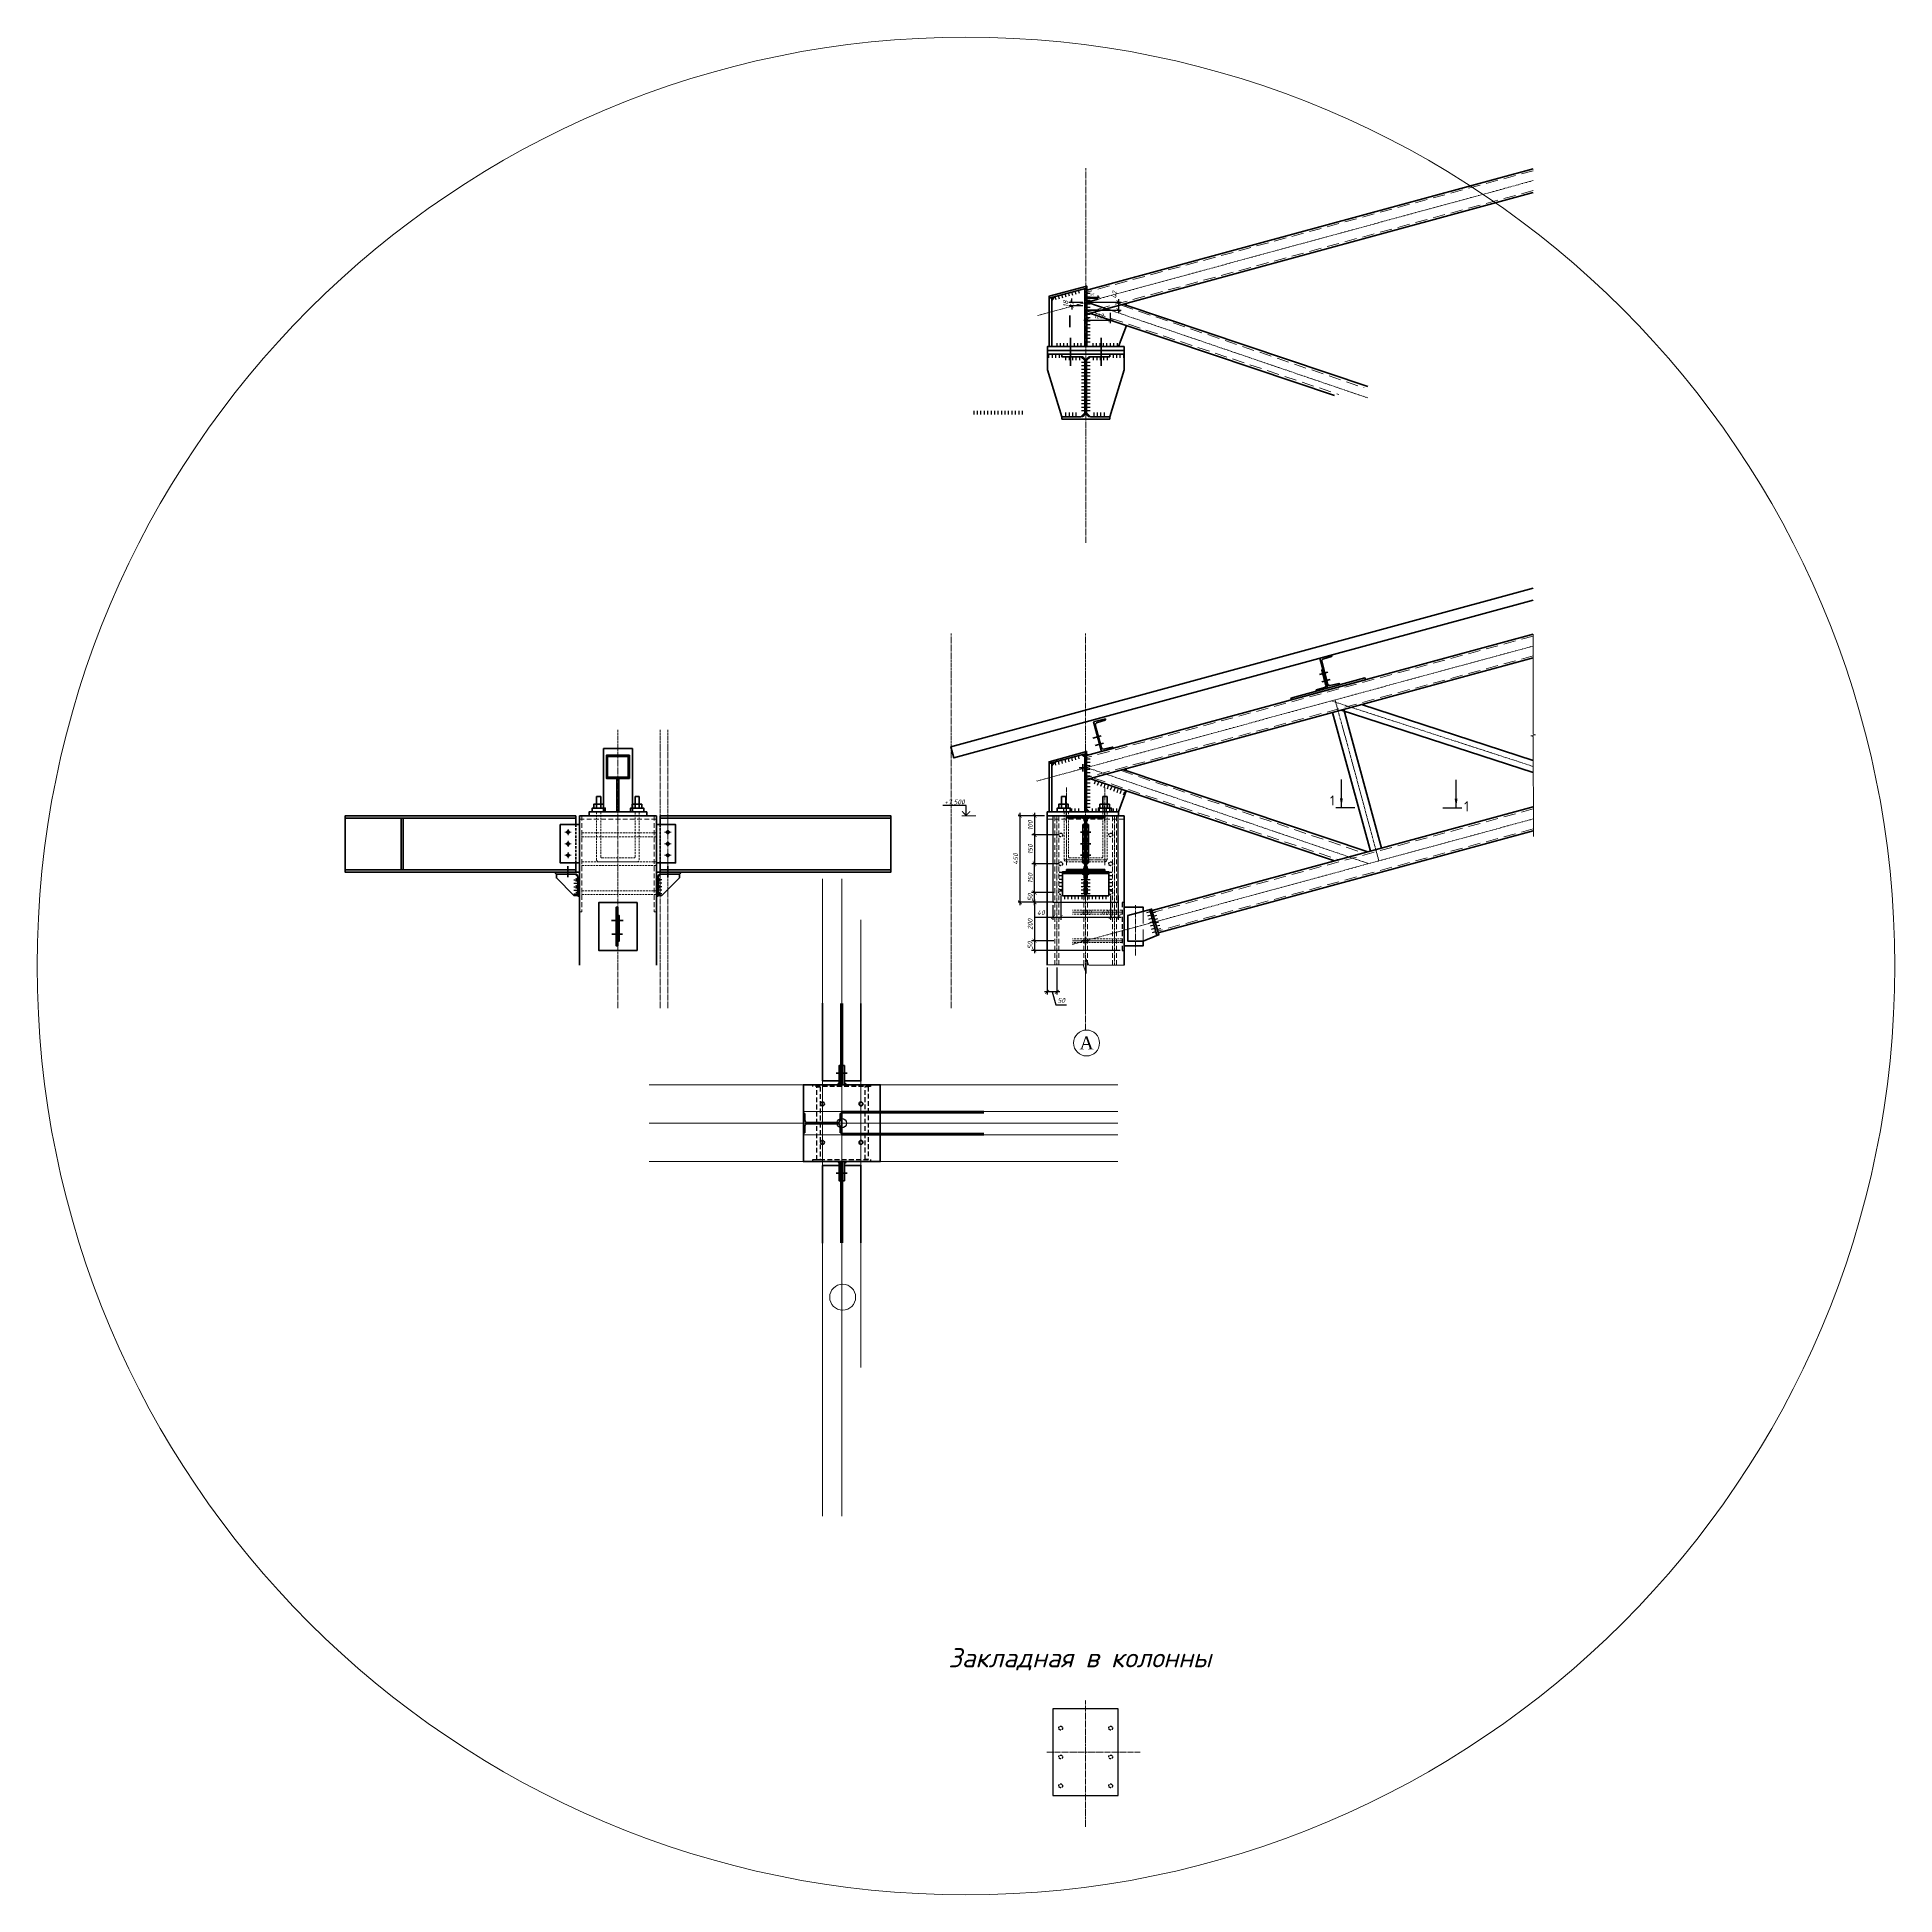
# Model space of a CAD drawing. Header units: millimetres. Extents: x -323079 to -301954, y 18974 to 29401.
# Drawn here: x -323079 to -313409, y 19731 to 29401 of the extents above; entities that cross this region are included whole.
import ezdxf

# ---------------------------------------------------------------- set-up
doc = ezdxf.new("R2010")
doc.units = ezdxf.units.MM
for name, pattern in [('CENTERX2', [4, 2.5, -0.5, 0.5, -0.5]), ('DASHED', [0.75, 0.5, -0.25]), ('HIDDEN2', [4.7625, 3.175, -1.5875])]:
    doc.linetypes.add(name, pattern=pattern)
doc.layers.get('Defpoints').update_dxf_attribs({"color": 1, "lineweight": 0})
for name, color, linetype, lineweight in [('! Балки', 204, 'Continuous', 40), ('!ГБ', 5, 'Continuous', 40), ('!Нагрузки', 1, 'CENTERX2', 40), ('k_ Металл', 5, 'Continuous', 40), ('k_ Осевая', 8, 'CENTERX2', 9), ('k_ Осевые размеры', 251, 'Continuous', 5), ('k_ Размеры', 7, 'Continuous', 15), ('k_ Штриховка', 8, 'Continuous', 5), ('Линия Основная', 7, 'Continuous', 35), ('Линия пунктир', 190, 'HIDDEN2', 9), ('Линия Тонкая', 86, 'Continuous', 9), ('сварка', 7, 'Continuous', 25)]:
    doc.layers.add(name, color=color, linetype=linetype, lineweight=lineweight)
doc.layers.add('k_ Отметки', color=251, linetype='Continuous')
doc.styles.add('ess', font='times.ttf')
doc.styles.add('SPDS', font='isocpeur.ttf')
doc.styles.add('STEP PR', font='isocpeui.ttf')
doc.dimstyles.new('STEP PR', dxfattribs={"dimscale": 100, "dimtxt": 2.5, "dimasz": 2, "dimexe": 1, "dimexo": 2, "dimgap": 1, "dimtad": 1, "dimdec": 4, "dimlfac": -1, "dimtxsty": 'STEP PR', "dimblk": 'ARCHTICK', "dimcen": 2, "dimdle": 1.5, "dimclrt": 7, "dimadec": 0, "dimazin": 0, "dimtfac": 1, "dimtdec": 4, "dimtmove": 1, "dimatfit": 3, "dimldrblk": 'DOTSMALL', "dimfxl": 1, "dimtolj": 1, "dimtzin": 0, "dimarcsym": 0})
doc.dimstyles.new('STEP PR 10', dxfattribs={"dimscale": 10, "dimtxt": 2.5, "dimasz": 2, "dimexe": 1.5, "dimexo": 1.5, "dimgap": 1, "dimtad": 1, "dimdec": 0, "dimlfac": -1, "dimdsep": 46, "dimtxsty": 'STEP PR', "dimblk": 'ARCHTICK', "dimcen": 2, "dimdle": 1.5, "dimclrt": 256, "dimadec": 0, "dimazin": 0, "dimtfac": 1, "dimtdec": 0, "dimtofl": 0, "dimtmove": 1, "dimatfit": 3, "dimfxl": 1, "dimtolj": 1, "dimtzin": 0, "dimarcsym": 0})

# ---------------------------------------------------------------- blocks, each defined once
blk = doc.blocks.new('*U525')
for points in [[(0, -0.5), (0, 0.5)], [(1, -0.5), (1, 0.5)], [(2, -0.5), (2, 0.5)], [(3, -0.5), (3, 0.5)], [(4, -0.5), (4, 0.5)], [(5, -0.5), (5, 0.5)], [(6, -0.5), (6, 0.5)], [(7, -0.5), (7, 0.5)]]:
    blk.add_lwpolyline(points)
blk = doc.blocks.new('*U524')
for points in [[(0, -0.5), (0, 0.5)], [(1, -0.5), (1, 0.5)], [(2, -0.5), (2, 0.5)], [(3, -0.5), (3, 0.5)], [(4, -0.5), (4, 0.5)], [(5, -0.5), (5, 0.5)], [(6, -0.5), (6, 0.5)], [(7, -0.5), (7, 0.5)], [(8, -0.5), (8, 0.5)], [(9, -0.5), (9, 0.5)]]:
    blk.add_lwpolyline(points)
blk = doc.blocks.new('*U523')
for points in [[(0, -0.5), (0, 0.5)], [(1, -0.5), (1, 0.5)], [(2, -0.5), (2, 0.5)], [(3, -0.5), (3, 0.5)], [(4, -0.5), (4, 0.5)], [(5, -0.5), (5, 0.5)], [(6, -0.5), (6, 0.5)], [(7, -0.5), (7, 0.5)], [(8, -0.5), (8, 0.5)], [(9, -0.5), (9, 0.5)], [(10, -0.5), (10, 0.5)], [(11, -0.5), (11, 0.5)], [(12, -0.5), (12, 0.5)], [(13, -0.5), (13, 0.5)], [(14, -0.5), (14, 0.5)]]:
    blk.add_lwpolyline(points)
blk = doc.blocks.new('*U438')
for points in [[(0, -0.5), (0, 0.5)], [(1, -0.5), (1, 0.5)], [(2, -0.5), (2, 0.5)]]:
    blk.add_lwpolyline(points)
blk = doc.blocks.new('*U440')
for points in [[(0, -0.5), (0, 0.5)], [(1, -0.5), (1, 0.5)], [(2, -0.5), (2, 0.5)], [(3, -0.5), (3, 0.5)], [(4, -0.5), (4, 0.5)], [(5, -0.5), (5, 0.5)]]:
    blk.add_lwpolyline(points)
blk = doc.blocks.new('*U441')
for points in [[(0, -0.5), (0, 0.5)], [(1, -0.5), (1, 0.5)], [(2, -0.5), (2, 0.5)], [(3, -0.5), (3, 0.5)], [(4, -0.5), (4, 0.5)], [(5, -0.5), (5, 0.5)], [(6, -0.5), (6, 0.5)]]:
    blk.add_lwpolyline(points)
blk = doc.blocks.new('*U543')
at = {"color": 0, "linetype": 'ByBlock', "lineweight": -2}
for p, q in [((0, -52.1), (0, 0)), ((1.25, -52.41), (-1.25, -53.03)), ((-1.25, -53.03), (0, -53.35)), ((0, -52.1), (1.25, -52.41)), ((0, -105.44), (0, -53.35))]:
    blk.add_line(p, q, dxfattribs=at)
blk = doc.blocks.new('*U49')
for p, q in [((0, 0), (0, 160)), ((0, 160), (64, 160)), ((5, 17.9), (5, 142.1)), ((60.7, 152.8), (13.1, 150.6)), ((64, 160), (64, 156.3)), ((64, 0), (0, 0)), ((60.7, 7.2), (13.1, 9.4)), ((64, 3.7), (64, 0))]:
    blk.add_line(p, q)
for centre, radius, start, end in [((13.5, 142.1), 8.5, 92.70236, 180), ((60.5, 156.3), 3.5, 272.70236, 0), ((13.5, 17.9), 8.5, 180, 267.29764), ((60.5, 3.7), 3.5, 360, 87.29764)]:
    blk.add_arc(centre, radius, start, end)
blk = doc.blocks.new('*U479')
at = {"color": 0, "linetype": 'ByBlock', "lineweight": -2}
for p, q in [((-6, 16), (-6, 96.7)), ((0, 100), (-2.7, 100)), ((0, 0), (0, 100)), ((-63, 0), (-63, 2.7)), ((-63, 0), (0, 0)), ((-59.7, 6), (-16, 6))]:
    blk.add_line(p, q, dxfattribs=at)
for centre, radius, start, end in [((-2.7, 96.7), 3.3, 89.04503, 179.97781), ((-59.7, 2.7), 3.3, 90, 180), ((-16, 16), 10, 270, 0)]:
    blk.add_arc(centre, radius, start, end, dxfattribs=at)
blk = doc.blocks.new('*U508')
at = {"color": 0, "linetype": 'ByBlock', "lineweight": -2}
for p, q in [((100, 291), (-100, 291)), ((-100, 291), (-100, 280)), ((100, 280), (100, 291)), ((-22, 280), (-100, 280)), ((-4, 262), (-4, 29)), ((4, 262), (4, 29)), ((100, 280), (22, 280)), ((-100, 11), (-100, 0)), ((-100, 11), (-22, 11)), ((-100, 0), (100, 0)), ((22, 11), (100, 11)), ((100, 0), (100, 11))]:
    blk.add_line(p, q, dxfattribs=at)
for centre, start, end in [((-22, 262), 0, 90), ((22, 262), 90, 180), ((-22, 29), 270, 0), ((22, 29), 180, 270)]:
    blk.add_arc(centre, 18, start, end, dxfattribs=at)
blk = doc.blocks.new('*U512')
for points in [[(0, -0.5), (0, 0.5)], [(1, -0.5), (1, 0.5)], [(2, -0.5), (2, 0.5)], [(3, -0.5), (3, 0.5)], [(4, -0.5), (4, 0.5)]]:
    blk.add_lwpolyline(points)
blk = doc.blocks.new('*U509')
for points in [[(0, -0.5), (0, 0.5)], [(1, -0.5), (1, 0.5)], [(2, -0.5), (2, 0.5)], [(3, -0.5), (3, 0.5)], [(4, -0.5), (4, 0.5)], [(5, -0.5), (5, 0.5)]]:
    blk.add_lwpolyline(points)
blk = doc.blocks.new('*U511')
for points in [[(0, -0.5), (0, 0.5)], [(1, -0.5), (1, 0.5)], [(2, -0.5), (2, 0.5)], [(3, -0.5), (3, 0.5)], [(4, -0.5), (4, 0.5)]]:
    blk.add_lwpolyline(points)
blk = doc.blocks.new('*U510')
for points in [[(0, -0.5), (0, 0.5)], [(1, -0.5), (1, 0.5)], [(2, -0.5), (2, 0.5)], [(3, -0.5), (3, 0.5)], [(4, -0.5), (4, 0.5)], [(5, -0.5), (5, 0.5)], [(6, -0.5), (6, 0.5)], [(7, -0.5), (7, 0.5)], [(8, -0.5), (8, 0.5)], [(9, -0.5), (9, 0.5)], [(10, -0.5), (10, 0.5)], [(11, -0.5), (11, 0.5)], [(12, -0.5), (12, 0.5)]]:
    blk.add_lwpolyline(points)
blk = doc.blocks.new('_ArchTick')
at = {"color": 0, "linetype": 'ByBlock', "const_width": 0.15}
blk.add_lwpolyline([(-0.5, -0.5), (0.5, 0.5)], dxfattribs=at)
blk = doc.blocks.new('*D552')
at = {"layer": 'Defpoints', "color": 0, "lineweight": -2, "transparency": 16777216}
for p, q in [((-317840.7, 25347.4), (-317972.5, 25347.4)), ((-317962.5, 25362.4), (-317962.5, 24882.4)), ((-317790.7, 24897.4), (-317972.5, 24897.4))]:
    blk.add_line(p, q, dxfattribs=at)
at = {"layer": 'Defpoints', "color": 0, "transparency": 16777216}
for p in [(-317820.7, 25347.4), (-317962.5, 24897.4), (-317770.7, 24897.4)]:
    blk.add_point(p, dxfattribs=at)
at = {"layer": 'Defpoints', "color": 0, "lineweight": -2, "transparency": 16777216, "xscale": 20, "yscale": 20, "zscale": 20}
for p, rotation in [((-317962.5, 25347.4), 90), ((-317962.5, 24897.4), 270)]:
    blk.add_blockref('_ArchTick', p, dxfattribs=dict(at, rotation=rotation))
at = {"layer": 'Defpoints', "color": 7, "transparency": 16777216, "insert": (-317985, 25122.4), "char_height": 25, "attachment_point": 5, "rotation": 90, "style": 'STEP PR'}
blk.add_mtext('\\A1;450', dxfattribs=at)
blk = doc.blocks.new('_DotSmall')
at = {"color": 0, "linetype": 'ByBlock', "const_width": 0.5}
blk.add_lwpolyline([(-0.0625, 0, 1), (0.0625, 0, 1)], format="xyb", close=True, dxfattribs=at)
blk = doc.blocks.new('*D553')
at = {"layer": 'Defpoints', "color": 0, "lineweight": -2, "transparency": 16777216}
for p, q in [((-317886.9, 24882.4), (-317886.9, 24962.4)), ((-317785.7, 24947.4), (-317901.9, 24947.4)), ((-317785.7, 24897.4), (-317901.9, 24897.4))]:
    blk.add_line(p, q, dxfattribs=at)
at = {"layer": 'Defpoints', "color": 0, "transparency": 16777216}
for p in [(-317886.9, 24947.4), (-317770.7, 24947.4), (-317770.7, 24897.4)]:
    blk.add_point(p, dxfattribs=at)
at = {"layer": 'Defpoints', "color": 0, "lineweight": -2, "transparency": 16777216, "xscale": 20, "yscale": 20, "zscale": 20}
for p, rotation in [((-317886.9, 24947.4), 90), ((-317886.9, 24897.4), 270)]:
    blk.add_blockref('_ArchTick', p, dxfattribs=dict(at, rotation=rotation))
at = {"layer": 'Defpoints', "transparency": 16777216, "insert": (-317909.4, 24922.4), "char_height": 25, "attachment_point": 5, "rotation": 90, "style": 'STEP PR'}
blk.add_mtext('\\A1;50', dxfattribs=at)
blk = doc.blocks.new('*D554')
at = {"layer": 'Defpoints', "color": 0, "lineweight": -2, "transparency": 16777216}
for p, q in [((-317835.7, 25347.4), (-317901.6, 25347.4)), ((-317886.6, 25362.4), (-317886.6, 25232.8)), ((-317765.6, 25247.8), (-317901.6, 25247.8))]:
    blk.add_line(p, q, dxfattribs=at)
at = {"layer": 'Defpoints', "color": 0, "transparency": 16777216}
for p in [(-317820.7, 25347.4), (-317886.6, 25247.8), (-317750.6, 25247.8)]:
    blk.add_point(p, dxfattribs=at)
at = {"layer": 'Defpoints', "color": 0, "lineweight": -2, "transparency": 16777216, "xscale": 20, "yscale": 20, "zscale": 20}
for p, rotation in [((-317886.6, 25347.4), 90), ((-317886.6, 25247.8), 270)]:
    blk.add_blockref('_ArchTick', p, dxfattribs=dict(at, rotation=rotation))
at = {"layer": 'Defpoints', "transparency": 16777216, "insert": (-317909.1, 25297.6), "char_height": 25, "attachment_point": 5, "rotation": 90, "style": 'STEP PR'}
blk.add_mtext('\\A1;100', dxfattribs=at)
blk = doc.blocks.new('*D555')
at = {"layer": 'Defpoints', "color": 0, "lineweight": -2, "transparency": 16777216}
for p, q in [((-317835.7, 25247.8), (-317901.6, 25247.8)), ((-317886.6, 25262.8), (-317886.6, 25082.8)), ((-317765.6, 25097.8), (-317901.6, 25097.8))]:
    blk.add_line(p, q, dxfattribs=at)
at = {"layer": 'Defpoints', "color": 0, "transparency": 16777216}
for p in [(-317820.7, 25247.8), (-317886.6, 25097.8), (-317750.6, 25097.8)]:
    blk.add_point(p, dxfattribs=at)
at = {"layer": 'Defpoints', "color": 0, "lineweight": -2, "transparency": 16777216, "xscale": 20, "yscale": 20, "zscale": 20}
for p, rotation in [((-317886.6, 25247.8), 90), ((-317886.6, 25097.8), 270)]:
    blk.add_blockref('_ArchTick', p, dxfattribs=dict(at, rotation=rotation))
at = {"layer": 'Defpoints', "transparency": 16777216, "insert": (-317909.1, 25172.8), "char_height": 25, "attachment_point": 5, "rotation": 90, "style": 'STEP PR'}
blk.add_mtext('\\A1;150', dxfattribs=at)
blk = doc.blocks.new('*D556')
at = {"layer": 'Defpoints', "color": 0, "lineweight": -2, "transparency": 16777216}
for p, q in [((-317765.6, 25097.8), (-317901.6, 25097.8)), ((-317886.6, 24932.8), (-317886.6, 25112.8)), ((-317835.7, 24947.8), (-317901.6, 24947.8))]:
    blk.add_line(p, q, dxfattribs=at)
at = {"layer": 'Defpoints', "color": 0, "transparency": 16777216}
for p in [(-317886.6, 25097.8), (-317750.6, 25097.8), (-317820.7, 24947.8)]:
    blk.add_point(p, dxfattribs=at)
at = {"layer": 'Defpoints', "color": 0, "lineweight": -2, "transparency": 16777216, "xscale": 20, "yscale": 20, "zscale": 20}
for p, rotation in [((-317886.6, 25097.8), 90), ((-317886.6, 24947.8), 270)]:
    blk.add_blockref('_ArchTick', p, dxfattribs=dict(at, rotation=rotation))
at = {"layer": 'Defpoints', "transparency": 16777216, "insert": (-317909.1, 25022.8), "char_height": 25, "attachment_point": 5, "rotation": 90, "style": 'STEP PR'}
blk.add_mtext('\\A1;150', dxfattribs=at)
blk = doc.blocks.new('*D557')
at = {"layer": 'Defpoints', "color": 0, "lineweight": -2, "transparency": 16777216}
for p, q in [((-317790.7, 24882.4), (-317790.7, 24805.3)), ((-317750.6, 24932.4), (-317750.6, 24805.3)), ((-317882.4, 24820.3), (-317790.7, 24820.3)), ((-317805.7, 24820.3), (-317735.6, 24820.3))]:
    blk.add_line(p, q, dxfattribs=at)
at = {"layer": 'Defpoints', "color": 0, "transparency": 16777216}
for p in [(-317790.7, 24897.4), (-317750.6, 24947.4), (-317750.6, 24820.3)]:
    blk.add_point(p, dxfattribs=at)
at = {"layer": 'Defpoints', "color": 0, "lineweight": -2, "transparency": 16777216, "xscale": 20, "yscale": 20, "zscale": 20, "rotation": 180}
blk.add_blockref('_ArchTick', (-317790.7, 24820.3), dxfattribs=at)
at = {"layer": 'Defpoints', "color": 0, "lineweight": -2, "transparency": 16777216, "xscale": 20, "yscale": 20, "zscale": 20}
blk.add_blockref('_ArchTick', (-317750.6, 24820.3), dxfattribs=at)
at = {"layer": 'Defpoints', "transparency": 16777216, "insert": (-317854.3, 24842.8), "char_height": 25, "attachment_point": 5, "style": 'STEP PR'}
blk.add_mtext('\\A1;40', dxfattribs=at)
blk = doc.blocks.new('*D558')
at = {"layer": 'Defpoints', "color": 0, "lineweight": -2, "transparency": 16777216}
for p, q in [((-317750.6, 24932.4), (-317750.6, 24805.3)), ((-317490.7, 24932.4), (-317490.7, 24805.3)), ((-317765.6, 24820.3), (-317475.7, 24820.3))]:
    blk.add_line(p, q, dxfattribs=at)
at = {"layer": 'Defpoints', "color": 0, "transparency": 16777216}
for p in [(-317750.6, 24947.4), (-317490.7, 24947.4), (-317490.7, 24820.3)]:
    blk.add_point(p, dxfattribs=at)
at = {"layer": 'Defpoints', "color": 0, "lineweight": -2, "transparency": 16777216, "xscale": 20, "yscale": 20, "zscale": 20, "rotation": 180}
blk.add_blockref('_ArchTick', (-317750.6, 24820.3), dxfattribs=at)
at = {"layer": 'Defpoints', "color": 0, "lineweight": -2, "transparency": 16777216, "xscale": 20, "yscale": 20, "zscale": 20}
blk.add_blockref('_ArchTick', (-317490.7, 24820.3), dxfattribs=at)
at = {"layer": 'Defpoints', "transparency": 16777216, "insert": (-317620.6, 24842.8), "char_height": 25, "attachment_point": 5, "style": 'STEP PR'}
blk.add_mtext('\\A1;260', dxfattribs=at)
blk = doc.blocks.new('*D559')
at = {"layer": 'Defpoints', "color": 0, "lineweight": -2, "transparency": 16777216}
for p, q in [((-317490.7, 24932.4), (-317490.7, 24805.3)), ((-317450.7, 24932.4), (-317450.7, 24805.3)), ((-317505.7, 24820.3), (-317435.7, 24820.3))]:
    blk.add_line(p, q, dxfattribs=at)
at = {"layer": 'Defpoints', "color": 0, "transparency": 16777216}
for p in [(-317490.7, 24947.4), (-317450.7, 24947.4), (-317450.7, 24820.3)]:
    blk.add_point(p, dxfattribs=at)
at = {"layer": 'Defpoints', "color": 0, "lineweight": -2, "transparency": 16777216, "xscale": 20, "yscale": 20, "zscale": 20, "rotation": 180}
blk.add_blockref('_ArchTick', (-317490.7, 24820.3), dxfattribs=at)
at = {"layer": 'Defpoints', "color": 0, "lineweight": -2, "transparency": 16777216, "xscale": 20, "yscale": 20, "zscale": 20}
blk.add_blockref('_ArchTick', (-317450.7, 24820.3), dxfattribs=at)
at = {"layer": 'Defpoints', "transparency": 16777216, "insert": (-317520.7, 24842.8), "char_height": 25, "attachment_point": 5, "style": 'STEP PR'}
blk.add_mtext('\\A1;40', dxfattribs=at)
blk = doc.blocks.new('*D560')
at = {"layer": 'Defpoints', "color": 0, "lineweight": -2, "transparency": 16777216}
for p, q in [((-317785.7, 24897.4), (-317901.9, 24897.4)), ((-317886.9, 24912.4), (-317886.9, 24682.4)), ((-317785.7, 24697.4), (-317901.9, 24697.4))]:
    blk.add_line(p, q, dxfattribs=at)
at = {"layer": 'Defpoints', "color": 0, "transparency": 16777216}
for p in [(-317770.7, 24897.4), (-317886.9, 24697.4), (-317770.7, 24697.4)]:
    blk.add_point(p, dxfattribs=at)
at = {"layer": 'Defpoints', "color": 0, "lineweight": -2, "transparency": 16777216, "xscale": 20, "yscale": 20, "zscale": 20}
for p, rotation in [((-317886.9, 24897.4), 90), ((-317886.9, 24697.4), 270)]:
    blk.add_blockref('_ArchTick', p, dxfattribs=dict(at, rotation=rotation))
at = {"layer": 'Defpoints', "transparency": 16777216, "insert": (-317909.4, 24782.5), "char_height": 25, "attachment_point": 5, "rotation": 90, "style": 'STEP PR'}
blk.add_mtext('\\A1;200', dxfattribs=at)
blk = doc.blocks.new('*D561')
at = {"layer": 'Defpoints', "color": 0, "lineweight": -2, "transparency": 16777216}
for p, q in [((-317835.7, 24697.4), (-317902.2, 24697.4)), ((-317887.2, 24712.4), (-317887.2, 24632.1)), ((-317440.7, 24647.1), (-317902.2, 24647.1))]:
    blk.add_line(p, q, dxfattribs=at)
at = {"layer": 'Defpoints', "color": 0, "transparency": 16777216}
for p in [(-317820.7, 24697.4), (-317887.2, 24647.1), (-317425.7, 24647.1)]:
    blk.add_point(p, dxfattribs=at)
at = {"layer": 'Defpoints', "color": 0, "lineweight": -2, "transparency": 16777216, "xscale": 20, "yscale": 20, "zscale": 20}
for p, rotation in [((-317887.2, 24697.4), 90), ((-317887.2, 24647.1), 270)]:
    blk.add_blockref('_ArchTick', p, dxfattribs=dict(at, rotation=rotation))
at = {"layer": 'Defpoints', "transparency": 16777216, "insert": (-317909.7, 24672.2), "char_height": 25, "attachment_point": 5, "rotation": 90, "style": 'STEP PR'}
blk.add_mtext('\\A1;50', dxfattribs=at)
blk = doc.blocks.new('*U526')
at = {"color": 0, "linetype": 'ByBlock', "lineweight": -2}
for p, q in [((50, 200), (-50, 200)), ((-50, 200), (-50, 191.5)), ((50, 191.5), (50, 200)), ((-14.8, 191.5), (-50, 191.5)), ((-2.8, 179.5), (-2.8, 20.5)), ((2.8, 179.5), (2.8, 20.5)), ((50, 191.5), (14.8, 191.5)), ((-50, 8.5), (-50, 0)), ((-50, 8.5), (-14.8, 8.5)), ((-50, 0), (50, 0)), ((14.8, 8.5), (50, 8.5)), ((50, 0), (50, 8.5))]:
    blk.add_line(p, q, dxfattribs=at)
for centre, start, end in [((-14.8, 179.5), 0, 90), ((14.8, 179.5), 90, 180), ((-14.8, 20.5), 270, 0), ((14.8, 20.5), 180, 270)]:
    blk.add_arc(centre, 12, start, end, dxfattribs=at)
blk = doc.blocks.new('*U528')
at = {"color": 0, "linetype": 'ByBlock', "lineweight": -2}
for p, q in [((-9, 23), (-9, 120.4)), ((0, 125), (-4.4, 125)), ((0, 0), (0, 125)), ((-125, 0), (-125, 4.4)), ((-125, 0), (0, 0)), ((-120.4, 9), (-23, 9))]:
    blk.add_line(p, q, dxfattribs=at)
for centre, radius, start, end in [((-4.4, 120.4), 4.59, 89.92484, 180.07516), ((-120.4, 4.4), 4.6, 90, 180), ((-23, 23), 14, 270, 0)]:
    blk.add_arc(centre, radius, start, end, dxfattribs=at)
blk = doc.blocks.new('*U529')
for p, q in [((-0.5, 0.5), (0.5, -0.5)), ((0.5, 0.5), (-0.5, -0.5)), ((1.5, 0.5), (2.5, -0.5)), ((2.5, 0.5), (1.5, -0.5)), ((3.5, 0.5), (4.5, -0.5)), ((4.5, 0.5), (3.5, -0.5))]:
    blk.add_line(p, q)
blk = doc.blocks.new('*U540')
for points in [[(0, -0.5), (0, 0.5)], [(1, -0.5), (1, 0.5)], [(2, -0.5), (2, 0.5)], [(3, -0.5), (3, 0.5)], [(4, -0.5), (4, 0.5)], [(5, -0.5), (5, 0.5)], [(6, -0.5), (6, 0.5)], [(7, -0.5), (7, 0.5)]]:
    blk.add_lwpolyline(points)
blk = doc.blocks.new('*U361')
blk.add_lwpolyline([(5.16, 0, 0.469, 0.469, 0), (-2.34, 0, 0.469, 0.469, 0), (-2.34, 0, 0, 0.75, 0), (-2.34, 0, 0, 0, 0), (-2.34, 0, 0, 0, 0)], format="xyseb")
at = {"const_width": 0.5}
blk.add_lwpolyline([(4.94, 2.36), (2.82, 0.23), (0.7, 2.36)], dxfattribs=at)
blk.add_lwpolyline([(2.82, 0.23), (2.82, 5.39), (14.83, 5.39)])
blk = doc.blocks.new('*U592')
at = {"color": 0, "linetype": 'ByBlock', "lineweight": -2}
for p, q in [((125, 338), (-125, 338)), ((-125, 338), (-125, 325.5)), ((-24.75, 325.5), (-125, 325.5)), ((-4.75, 305.5), (-4.75, 32.5)), ((4.75, 305.5), (4.75, 32.5)), ((125, 325.5), (24.75, 325.5)), ((125, 325.5), (125, 338)), ((-125, 12.5), (-125, 0)), ((-125, 12.5), (-24.75, 12.5)), ((-125, 0), (125, 0)), ((24.75, 12.5), (125, 12.5)), ((125, 0), (125, 12.5))]:
    blk.add_line(p, q, dxfattribs=at)
for centre, start, end in [((-24.75, 305.5), 0, 90), ((24.75, 305.5), 90, 180), ((-24.75, 32.5), 270, 0), ((24.75, 32.5), 180, 270)]:
    blk.add_arc(centre, 20, start, end, dxfattribs=at)
blk = doc.blocks.new('*U1681')
for points in [[(0, -0.5), (0, 0.5)], [(1, -0.5), (1, 0.5)], [(2, -0.5), (2, 0.5)], [(3, -0.5), (3, 0.5)], [(4, -0.5), (4, 0.5)]]:
    blk.add_lwpolyline(points)
blk = doc.blocks.new('*U1682')
for points in [[(0, -0.5), (0, 0.5)], [(1, -0.5), (1, 0.5)], [(2, -0.5), (2, 0.5)], [(3, -0.5), (3, 0.5)]]:
    blk.add_lwpolyline(points)
blk = doc.blocks.new('*U1683')
for points in [[(0, -0.5), (0, 0.5)], [(1, -0.5), (1, 0.5)], [(2, -0.5), (2, 0.5)], [(3, -0.5), (3, 0.5)], [(4, -0.5), (4, 0.5)], [(5, -0.5), (5, 0.5)], [(6, -0.5), (6, 0.5)], [(7, -0.5), (7, 0.5)]]:
    blk.add_lwpolyline(points)
blk = doc.blocks.new('*D1684')
at = {"layer": '!Нагрузки', "color": 0, "linetype": 'Continuous', "lineweight": -2, "ltscale": 100, "transparency": 16777216}
for p, q in [((-317627.9, 28047.6), (-317548.2, 28047.6)), ((-317620.4, 28043.7), (-317620.4, 28055.1)), ((-317555.7, 28043.7), (-317555.7, 28055.1))]:
    blk.add_line(p, q, dxfattribs=at)
at = {"layer": 'Defpoints', "color": 0, "linetype": 'Continuous', "lineweight": 30, "ltscale": 100, "transparency": 16777216}
for p in [(-317555.7, 28047.6), (-317620.4, 28036.2), (-317555.7, 28036.2)]:
    blk.add_point(p, dxfattribs=at)
at = {"layer": '!Нагрузки', "color": 0, "linetype": 'Continuous', "lineweight": -2, "ltscale": 100, "transparency": 16777216, "xscale": 10, "yscale": 10, "zscale": 10, "rotation": 180}
blk.add_blockref('_ArchTick', (-317620.4, 28047.6), dxfattribs=at)
at = {"layer": '!Нагрузки', "color": 0, "linetype": 'Continuous', "lineweight": -2, "ltscale": 100, "transparency": 16777216, "xscale": 10, "yscale": 10, "zscale": 10}
blk.add_blockref('_ArchTick', (-317555.7, 28047.6), dxfattribs=at)
at = {"layer": '!Нагрузки', "linetype": 'Continuous', "lineweight": 30, "ltscale": 100, "transparency": 16777216, "insert": (-317588, 28058.8), "char_height": 12.5, "attachment_point": 5, "style": 'STEP PR'}
blk.add_mtext('\\A1;65', dxfattribs=at)
blk = doc.blocks.new('*D1685')
at = {"layer": '!Нагрузки', "color": 0, "linetype": 'Continuous', "lineweight": -2, "ltscale": 100, "transparency": 16777216}
for p, q in [((-317615.2, 27964.7), (-317615.2, 27911.6)), ((-317493.1, 27964.7), (-317493.1, 27911.6)), ((-317630.2, 27926.6), (-317478.1, 27926.6))]:
    blk.add_line(p, q, dxfattribs=at)
at = {"layer": 'Defpoints', "color": 0, "linetype": 'Continuous', "lineweight": 30, "ltscale": 100, "transparency": 16777216}
for p in [(-317615.2, 27979.7), (-317493.1, 27979.7), (-317493.1, 27926.6)]:
    blk.add_point(p, dxfattribs=at)
at = {"layer": '!Нагрузки', "color": 0, "linetype": 'Continuous', "lineweight": -2, "ltscale": 100, "transparency": 16777216, "xscale": 20, "yscale": 20, "zscale": 20, "rotation": 180}
blk.add_blockref('_ArchTick', (-317615.2, 27926.6), dxfattribs=at)
at = {"layer": '!Нагрузки', "color": 0, "linetype": 'Continuous', "lineweight": -2, "ltscale": 100, "transparency": 16777216, "xscale": 20, "yscale": 20, "zscale": 20}
blk.add_blockref('_ArchTick', (-317493.1, 27926.6), dxfattribs=at)
at = {"layer": '!Нагрузки', "linetype": 'Continuous', "lineweight": 30, "ltscale": 100, "transparency": 16777216, "insert": (-317554.2, 27949.1), "char_height": 25, "attachment_point": 5, "style": 'STEP PR'}
blk.add_mtext('\\A1;122', dxfattribs=at)
blk = doc.blocks.new('*D1686')
at = {"layer": '!Нагрузки', "color": 0, "linetype": 'Continuous', "lineweight": -2, "ltscale": 100, "transparency": 16777216}
for p, q in [((-317635.4, 28019.9), (-317707.5, 28019.9)), ((-317635.4, 28002.3), (-317707.5, 28002.3)), ((-317692.5, 28019.9), (-317692.5, 28039.9)), ((-317692.5, 28002.3), (-317692.5, 27982.3))]:
    blk.add_line(p, q, dxfattribs=at)
at = {"layer": 'Defpoints', "color": 0, "linetype": 'Continuous', "lineweight": 30, "ltscale": 100, "transparency": 16777216}
for p in [(-317692.5, 28002.3), (-317620.4, 28019.9), (-317620.4, 28002.3)]:
    blk.add_point(p, dxfattribs=at)
at = {"layer": '!Нагрузки', "color": 0, "linetype": 'Continuous', "lineweight": -2, "ltscale": 100, "transparency": 16777216, "xscale": 20, "yscale": 20, "zscale": 20}
for p, rotation in [((-317692.5, 28019.9), 270), ((-317692.5, 28002.3), 90)]:
    blk.add_blockref('_ArchTick', p, dxfattribs=dict(at, rotation=rotation))
at = {"layer": '!Нагрузки', "linetype": 'Continuous', "lineweight": 30, "ltscale": 100, "transparency": 16777216, "insert": (-317725, 28012.3), "char_height": 25, "attachment_point": 5, "rotation": 90, "style": 'STEP PR'}
blk.add_mtext('\\A1;18', dxfattribs=at)
blk = doc.blocks.new('*D1687')
at = {"layer": '!Нагрузки', "color": 0, "linetype": 'Continuous', "lineweight": -2, "ltscale": 100, "transparency": 16777216}
for p, q in [((-317600.2, 28021.3), (-317435, 28021.3)), ((-317600.2, 27979.7), (-317435, 27979.7)), ((-317450, 28036.3), (-317450, 27964.7))]:
    blk.add_line(p, q, dxfattribs=at)
at = {"layer": 'Defpoints', "color": 0, "linetype": 'Continuous', "lineweight": 30, "ltscale": 100, "transparency": 16777216}
for p in [(-317615.2, 28021.3), (-317615.2, 27979.7), (-317450, 27979.7)]:
    blk.add_point(p, dxfattribs=at)
at = {"layer": '!Нагрузки', "color": 0, "linetype": 'Continuous', "lineweight": -2, "ltscale": 100, "transparency": 16777216, "xscale": 20, "yscale": 20, "zscale": 20}
for p, rotation in [((-317450, 28021.3), 90), ((-317450, 27979.7), 270)]:
    blk.add_blockref('_ArchTick', p, dxfattribs=dict(at, rotation=rotation))
at = {"layer": '!Нагрузки', "linetype": 'Continuous', "lineweight": 30, "ltscale": 100, "transparency": 16777216, "insert": (-317470.2, 28058.6), "char_height": 25, "attachment_point": 5, "rotation": 90, "style": 'STEP PR'}
blk.add_mtext('\\A1;42', dxfattribs=at)
blk = doc.blocks.new('*D1688')
at = {"layer": '!Нагрузки', "color": 0, "linetype": 'Continuous', "lineweight": -2, "ltscale": 100, "transparency": 16777216}
for p, q in [((-317820.7, 24557.5), (-317820.7, 24416.4)), ((-317770.7, 24557.5), (-317770.7, 24416.4)), ((-317755.7, 24431.4), (-317835.7, 24431.4)), ((-317795.7, 24431.4), (-317775.5, 24363.9)), ((-317775.5, 24363.9), (-317720.5, 24363.9))]:
    blk.add_line(p, q, dxfattribs=at)
at = {"layer": 'Defpoints', "color": 0, "linetype": 'Continuous', "lineweight": 30, "ltscale": 100, "transparency": 16777216}
for p in [(-317820.7, 24572.5), (-317770.7, 24572.5), (-317820.7, 24431.4)]:
    blk.add_point(p, dxfattribs=at)
at = {"layer": '!Нагрузки', "color": 0, "linetype": 'Continuous', "lineweight": -2, "ltscale": 100, "transparency": 16777216, "xscale": 20, "yscale": 20, "zscale": 20, "rotation": 180}
blk.add_blockref('_ArchTick', (-317820.7, 24431.4), dxfattribs=at)
at = {"layer": '!Нагрузки', "color": 0, "linetype": 'Continuous', "lineweight": -2, "ltscale": 100, "transparency": 16777216, "xscale": 20, "yscale": 20, "zscale": 20}
blk.add_blockref('_ArchTick', (-317770.7, 24431.4), dxfattribs=at)
at = {"layer": '!Нагрузки', "linetype": 'Continuous', "lineweight": 30, "ltscale": 100, "transparency": 16777216, "insert": (-317748, 24386.4), "char_height": 25, "attachment_point": 5, "style": 'STEP PR'}
blk.add_mtext('\\A1;50', dxfattribs=at)

msp = doc.modelspace()

# ---------------------------------------------------------------- hatches: boundary and pattern name
at = {"lineweight": 25, "ltscale": 200}
msp.add_hatch(color=5, dxfattribs=at).paths.add_polyline_path([(-317615.58832, 25669.15264), (-317615.58832, 25660.88374), (-317603.42501, 25664.19357)])
at = {"layer": 'k_ Металл', "lineweight": 30, "ltscale": 200}
for points in [[(-317796.99406, 28028.51136), (-317779.50236, 28050.0705), (-317796.50325, 28045.56629)], [(-317409.65281, 28015.02128), (-317433.78891, 28008.45345), (-317409.54754, 28000.66772)], [(-317797.33537, 25606.01313), (-317779.84367, 25627.57228), (-317796.84456, 25623.06806)], [(-317625.38117, 25653.31753), (-317642.32024, 25664.88262), (-317625.38117, 25669.61402)], [(-317409.99411, 25592.52305), (-317434.13021, 25585.95522), (-317409.88885, 25578.16949)], [(-317615.58194, 25383.66415), (-317600.68441, 25367.36766), (-317615.58194, 25367.36766)]]:
    msp.add_hatch(color=5, dxfattribs=at).paths.add_polyline_path(points)
at = {"layer": 'k_ Штриховка', "true_color": 0x6b6b6b}
h = msp.add_hatch(dxfattribs=at)
h.set_pattern_fill('ANSI31', color=251)
h.set_pattern_definition([(45, (-220420.291, -18783.1444), (-2.24506403, 2.24506403), [])])
h.paths.add_polyline_path([(-317620.70234, 25329.98296), (-317628.95153, 25329.98296, -0.1771718118), (-317624.70234, 25318.36766), (-317624.70234, 25085.36766, -0.4142135624), (-317642.70234, 25067.36766), (-317720.70234, 25067.36766), (-317720.70234, 25056.36766), (-317620.70234, 25056.36766)])
h.paths.add_polyline_path([(-317598.70234, 25067.36766, -0.4142135624), (-317616.70234, 25085.36766), (-317616.70234, 25318.36766, -0.1771718118), (-317612.45315, 25329.98296), (-317620.70234, 25329.98296), (-317620.70234, 25056.36766), (-317570.70234, 25056.36766), (-317570.70234, 25067.36766)])
h.paths.add_polyline_path([(-317520.70234, 25067.36766), (-317570.70234, 25067.36766), (-317570.70234, 25056.36766), (-317520.70234, 25056.36766)])
h.paths.add_polyline_path([(-317570.70234, 25347.36766), (-317620.70234, 25347.36766), (-317620.70234, 25329.98296), (-317612.45315, 25329.98296, -0.2208353164), (-317598.70234, 25336.36766), (-317570.70234, 25336.36766)])
h.paths.add_polyline_path([(-317531.81799, 25347.36766), (-317570.70234, 25347.36766), (-317570.70234, 25336.36766), (-317531.81799, 25336.36766)])
h.paths.add_polyline_path([(-317620.70234, 25347.36766), (-317709.58669, 25347.36766), (-317709.58669, 25336.36766), (-317642.70234, 25336.36766, -0.2208353164), (-317628.95153, 25329.98296), (-317620.70234, 25329.98296)])
h.paths.add_polyline_path([(-317709.58669, 25347.36766), (-317720.70234, 25347.36766), (-317720.70234, 25336.36766), (-317709.58669, 25336.36766)])
h.paths.add_polyline_path([(-317520.70754, 25347.36766), (-317531.81799, 25347.36766), (-317531.81799, 25336.36766), (-317520.70754, 25336.36766)])
h = msp.add_hatch(color=251, dxfattribs=at)
h.dxf.hatch_style = 1
h.paths.add_polyline_path([(-317625.70234, 25046.36766), (-317640.70234, 25046.36766), (-317625.70234, 25033.82184)])
h = msp.add_hatch(color=251, dxfattribs=at)
h.dxf.hatch_style = 1
h.paths.add_polyline_path([(-317615.70234, 25046.36766), (-317600.70234, 25046.36766), (-317615.70234, 25033.82184)])
h = msp.add_hatch(color=251, dxfattribs=at)
h.dxf.hatch_style = 1
h.paths.add_polyline_path([(-318904.26376, 23947.54565), (-318912.26376, 23947.54565), (-318904.26376, 23956.6192)])
h = msp.add_hatch(color=251, dxfattribs=at)
h.dxf.hatch_style = 1
h.paths.add_polyline_path([(-318894.26376, 23947.54565), (-318886.26376, 23947.54565), (-318894.26376, 23956.6192)])
h = msp.add_hatch(color=251, dxfattribs=at)
h.dxf.hatch_style = 1
h.paths.add_polyline_path([(-318904.26376, 23547.54565), (-318912.26376, 23547.54565), (-318904.26376, 23538.47211)])
h = msp.add_hatch(color=251, dxfattribs=at)
h.dxf.hatch_style = 1
h.paths.add_polyline_path([(-318894.26376, 23547.54565), (-318886.26376, 23547.54565), (-318894.26376, 23538.47211)])

# ---------------------------------------------------------------- linework, layer by layer
at = {"layer": '! Балки', "color": 2}
msp.add_lwpolyline([(-317740.70234, 25056.36766), (-317740.70234, 25046.36766)], dxfattribs=at)
at = {"layer": '!Нагрузки', "color": 84, "linetype": 'Continuous', "lineweight": 100, "ltscale": 100}
msp.add_lwpolyline([(-317703.90377, 27951.77166), (-317703.90377, 27891.77166)], dxfattribs=at)
at = {"layer": '!Нагрузки', "color": 34, "linetype": 'Continuous', "lineweight": 50, "ltscale": 100}
for points in [[(-317620.36104, 28042.45798), (-317555.71185, 28042.45798)], [(-317493.08147, 27979.66755), (-317615.24064, 27979.66755)]]:
    msp.add_lwpolyline(points, dxfattribs=at)
at = {"layer": '!Нагрузки', "linetype": 'Continuous', "ltscale": 100}
for points in [[(-317555.71185, 28037.45798), (-317620.36104, 28019.86588)], [(-317615.18771, 28021.27363), (-317493.08147, 27979.66755)]]:
    msp.add_lwpolyline(points, dxfattribs=at)
at = {"layer": '!Нагрузки', "color": 84, "linetype": 'Continuous', "lineweight": 53, "ltscale": 100}
for points in [[(-317620.36104, 28019.86588), (-317620.36104, 28002.27378)], [(-317615.24064, 28021.25923), (-317615.24064, 27979.66755)]]:
    msp.add_lwpolyline(points, dxfattribs=at)
at = {"color": 5, "lineweight": 25, "ltscale": 200}
msp.add_line((-317615.58832, 25669.15264), (-317603.42501, 25664.19357), dxfattribs=at)
at = {"linetype": 'Continuous', "ltscale": 20}
for p, q in [((-316289.53267, 25393.90632), (-316289.53267, 25536.40632)), ((-315692.39438, 25391.95605), (-315692.39438, 25534.45605))]:
    msp.add_line(p, q, dxfattribs=at)
for p, q in [((-317734.89194, 25367.36766), (-317734.89194, 25382.36766)), ((-317520.70754, 25367.36766), (-317520.70754, 25382.36766))]:
    msp.add_line(p, q)
at = {"ltscale": 100}
for p, q in [((-317720.70754, 25320.66273), (-317720.70754, 25399.55255)), ((-317520.70754, 25320.66273), (-317520.70754, 25399.55255))]:
    msp.add_line(p, q, dxfattribs=at)
at = {"linetype": 'Continuous', "ltscale": 20, "const_width": 7}
for points in [[(-316319.53267, 25390.40632), (-316219.53267, 25390.40632)], [(-315662.39438, 25388.45605), (-315762.39438, 25388.45605)]]:
    msp.add_lwpolyline(points, dxfattribs=at)
at = {"linetype": 'Continuous', "ltscale": 20}
for points in [[(-316289.53267, 25393.90632), (-316297.07437, 25438.97384), (-316281.99096, 25438.97384)], [(-315692.39438, 25391.95605), (-315699.93608, 25437.02357), (-315684.85267, 25437.02357)]]:
    msp.add_solid(points, dxfattribs=at)
at = {"layer": 'Defpoints'}
for p, q in [((-318990.26376, 25019.82771), (-318990.26376, 21701.9542)), ((-318890.26376, 25019.82771), (-318890.26376, 21701.9542)), ((-318990.26376, 22475.26359), (-318990.26376, 24805.91254)), ((-318890.26376, 22475.26359), (-318890.26376, 24805.91254)), ((-318790.26376, 22475.26359), (-318790.26376, 24805.91254))]:
    msp.add_line(p, q, dxfattribs=at)
at = {"layer": 'Defpoints', "lineweight": 35}
for points in [[(-317653.97891, 25597.36766), (-317615.79457, 25597.36766)], [(-317634.88674, 25577.87848), (-317634.88674, 25616.85683)], [(-317639.79451, 24697.36766), (-317601.61018, 24697.36766)], [(-317620.70234, 24677.87848), (-317620.70234, 24716.85683)]]:
    msp.add_lwpolyline(points, dxfattribs=at)
at = {"layer": 'Defpoints', "color": 252, "linetype": 'DASHED', "ltscale": 50}
for points in [[(-317780.70234, 24570.20291), (-317780.70234, 25347.36766)], [(-317760.70234, 24570.20291), (-317760.70234, 25347.36766)], [(-317630.70234, 24570.20291), (-317630.70234, 25347.36766)], [(-317610.70234, 24570.20291), (-317610.70234, 25347.36766)], [(-317480.70234, 24570.20291), (-317480.70234, 25347.36766)], [(-317460.70234, 24570.20291), (-317460.70234, 25347.36766)]]:
    msp.add_lwpolyline(points, dxfattribs=at)
at = {"layer": 'Defpoints'}
for points in [[(-317430.70234, 24845.84123), (-317689.89285, 24845.84123)], [(-317430.70234, 24697.36766), (-317689.89285, 24697.36766)], [(-317452.36415, 23947.54565), (-319893.52303, 23947.54565)], [(-317452.36415, 23807.54565), (-319090.26376, 23807.54565)], [(-317452.36415, 23747.54565), (-319893.52303, 23747.54565)], [(-317452.36415, 23687.54565), (-319090.26376, 23687.54565)], [(-317452.36415, 23547.54565), (-319893.52303, 23547.54565)]]:
    msp.add_lwpolyline(points, dxfattribs=at)
msp.add_circle((-318243.55698, 24565.59951), 4834.96443, dxfattribs=at)
at = {"layer": 'k_ Металл', "linetype": 'Continuous', "ltscale": 5}
for p, q in [((-315291.11541, 28715.87337), (-317615.24064, 28083.44098)), ((-315291.11541, 28591.50987), (-317615.24064, 27959.07748)), ((-317599.87464, 27963.25882), (-316324.53203, 27534.66385)), ((-317422.24949, 28009.06153), (-316151.07012, 27581.86566)), ((-317449.79257, 27789.86588), (-317408.8978, 27899.07864)), ((-315291.45672, 26293.37514), (-317615.58194, 25660.94275)), ((-315291.45672, 26169.01164), (-317615.58194, 25536.57925)), ((-316184.2911, 25926.05684), (-315291.45672, 25635.95736)), ((-316289.95933, 25897.30279), (-315291.45672, 25572.86962)), ((-317600.21594, 25540.76059), (-316324.87334, 25112.16562)), ((-317422.5908, 25586.5633), (-316151.41142, 25159.36744)), ((-317450.13387, 25367.36766), (-317409.2391, 25476.58041)), ((-315291.45672, 25393.37514), (-317274.88151, 24853.6529)), ((-315291.45672, 25269.01164), (-317243.37327, 24737.8633))]:
    msp.add_line(p, q, dxfattribs=at)
at = {"layer": 'k_ Металл', "color": 5, "lineweight": 25, "ltscale": 200}
for p, q in [((-317796.99406, 28028.51136), (-317779.50236, 28050.0705)), ((-317797.33537, 25606.01313), (-317779.84367, 25627.57228)), ((-317625.38117, 25653.31753), (-317642.32024, 25664.88262)), ((-317615.58194, 25383.66415), (-317600.68441, 25367.36766))]:
    msp.add_line(p, q, dxfattribs=at)
at = {"layer": 'k_ Металл', "color": 5, "lineweight": 30, "ltscale": 200}
for p, q in [((-317409.65281, 28015.02128), (-317409.54754, 28000.66772)), ((-317409.99411, 25592.52305), (-317409.88885, 25578.16949)), ((-317615.58194, 25367.36766), (-317635.58194, 25367.36766))]:
    msp.add_line(p, q, dxfattribs=at)
at = {"layer": 'k_ Металл', "lineweight": 20}
for p, q in [((-320298.51018, 25261.86766), (-320332.11574, 25261.86766)), ((-320315.25729, 25277.47445), (-320315.25729, 25246.16245)), ((-319812.11574, 25261.86766), (-319778.51018, 25261.86766)), ((-319795.36863, 25277.47445), (-319795.36863, 25246.16245)), ((-320298.51018, 25201.86766), (-320332.11574, 25201.86766)), ((-320298.51018, 25141.86766), (-320332.11574, 25141.86766)), ((-320315.25729, 25217.47445), (-320315.25729, 25186.16245)), ((-320315.25729, 25157.47445), (-320315.25729, 25126.16245)), ((-319812.11574, 25201.86766), (-319778.51018, 25201.86766)), ((-319812.11574, 25141.86766), (-319778.51018, 25141.86766)), ((-319795.36863, 25217.47445), (-319795.36863, 25186.16245)), ((-319795.36863, 25157.47445), (-319795.36863, 25126.16245))]:
    msp.add_line(p, q, dxfattribs=at)
at = {"layer": 'k_ Металл', "linetype": 'Continuous', "ltscale": 5}
for points in [[(-315291.45672, 26469.55552), (-318307.53643, 25648.83103), (-318323.29055, 25706.72583), (-315291.45672, 26531.73727)], [(-316138.65883, 25162.83762), (-316335.17098, 25884.99996)], [(-316080.76403, 25178.59174), (-316277.27619, 25900.75408)], [(-317277.22304, 24862.2578), (-317400.70234, 24828.65707), (-317400.70234, 24694.85192), (-317320.70234, 24694.85192), (-317250.11256, 24724.54425)], [(-317286.87218, 24859.63212), (-317277.22304, 24862.2578), (-317240.46343, 24727.16994), (-317250.11256, 24724.54425), (-317286.87218, 24859.63212)]]:
    msp.add_lwpolyline(points, dxfattribs=at)
at = {"layer": 'k_ Металл'}
for points in [[(-316552.63844, 25960.55065), (-316550.01275, 25950.90151), (-316164.04743, 26055.92897), (-316166.67311, 26065.57811), (-316552.63844, 25960.55065)], [(-316360.53424, 26095.6037), (-316403.67301, 26082.90601)], [(-316348.34536, 26057.50604), (-316391.48414, 26044.80836)], [(-317539.45884, 25764.24085), (-317582.59761, 25751.54317)], [(-317527.26996, 25726.1432), (-317570.40874, 25713.44551)], [(-317593.03052, 25261.86766), (-317648.37417, 25261.86766)], [(-317593.03052, 25201.86766), (-317648.37417, 25201.86766)], [(-317593.03052, 25141.86766), (-317648.37417, 25141.86766)], [(-317620.70234, 25056.36766), (-317740.70234, 25056.36766), (-317740.70234, 24931.36766), (-317500.70234, 24931.36766), (-317500.70234, 25056.36766), (-317620.70234, 25056.36766)], [(-317740.70234, 25056.36766), (-317740.70234, 25046.36766), (-317500.70234, 25046.36766), (-317500.70234, 25056.36766), (-317740.70234, 25056.36766)], [(-317625.70234, 25046.36766), (-317640.70234, 25046.36766), (-317625.70234, 25033.82184), (-317625.70234, 25046.36766)], [(-317620.70234, 25046.36766), (-317625.70234, 25046.36766), (-317625.70234, 24931.36766), (-317615.70234, 24931.36766), (-317615.70234, 25046.36766), (-317620.70234, 25046.36766)], [(-317615.70234, 25046.36766), (-317600.70234, 25046.36766), (-317615.70234, 25033.82184), (-317615.70234, 25046.36766)], [(-317320.70234, 24694.85192), (-317320.70234, 24671.10445), (-317420.70234, 24671.10445), (-317420.70234, 24871.10445), (-317320.70234, 24871.10445), (-317320.70234, 24850.42638)]]:
    msp.add_lwpolyline(points, dxfattribs=at)
at = {"layer": 'k_ Металл', "lineweight": 30}
for points in [[(-317620.70234, 25347.36766), (-317790.70234, 25347.36766), (-317790.70234, 24897.36766), (-317450.70234, 24897.36766), (-317450.70234, 25347.36766), (-317620.70234, 25347.36766)], [(-317620.70234, 20698.14565), (-317790.70234, 20698.14565), (-317790.70234, 20248.14565), (-317450.70234, 20248.14565), (-317450.70234, 20698.14565), (-317620.70234, 20698.14565)]]:
    msp.add_lwpolyline(points, dxfattribs=at)
at = {"layer": 'k_ Металл', "lineweight": 20}
for points in [[(-320305.25725, 25261.86766), (-320315.25533, 25271.86574), (-320325.25342, 25261.86766), (-320315.25729, 25251.87152)], [(-319805.36866, 25261.86766), (-319795.37058, 25271.86574), (-319785.37249, 25261.86766), (-319795.36863, 25251.87152)], [(-320305.25725, 25201.86766), (-320315.25533, 25211.86574), (-320325.25342, 25201.86766), (-320315.25729, 25191.87152)], [(-320305.25725, 25141.86766), (-320315.25533, 25151.86574), (-320325.25342, 25141.86766), (-320315.25729, 25131.87152)], [(-319805.36866, 25201.86766), (-319795.37058, 25211.86574), (-319785.37249, 25201.86766), (-319795.36863, 25191.87152)], [(-319805.36866, 25141.86766), (-319795.37058, 25151.86574), (-319785.37249, 25141.86766), (-319795.36863, 25131.87152)]]:
    msp.add_lwpolyline(points, close=True, dxfattribs=at)
at = {"layer": 'k_ Металл'}
for points in [[(-317634.70234, 25201.86766), (-317634.70234, 25301.86766), (-317624.70234, 25301.86766), (-317624.70234, 25101.86766), (-317634.70234, 25101.86766)], [(-317616.70234, 25201.86766), (-317616.70234, 25301.86766), (-317606.70234, 25301.86766), (-317606.70234, 25101.86766), (-317616.70234, 25101.86766)]]:
    msp.add_lwpolyline(points, close=True, dxfattribs=at)
at = {"layer": 'k_ Осевая', "ltscale": 5}
for p, q in [((-315291.11541, 28653.69162), (-317873.85319, 27950.88653)), ((-317620.36104, 26767.80645), (-317620.36104, 28718.13889)), ((-317615.18771, 28021.27363), (-316151.39532, 27522.50576)), ((-318320.70234, 24345.30822), (-318320.70234, 26295.64067)), ((-315291.45672, 26231.19339), (-317874.19449, 25528.38831)), ((-317620.70234, 24345.30822), (-317620.70234, 26295.64067)), ((-316341.79444, 25945.68891), (-315291.45672, 25604.41349)), ((-320055.31296, 24345.30822), (-320055.31296, 25795.48653)), ((-319835.31296, 24345.30822), (-319835.31296, 25795.48653)), ((-319795.31296, 24345.30822), (-319795.31296, 25795.48653)), ((-317611.39754, 25597.36766), (-316151.73662, 25100.00753)), ((-317720.70234, 25090.20974), (-317720.70234, 25495.15758)), ((-317520.70234, 25090.20974), (-317520.70234, 25495.15758)), ((-317520.70234, 25090.20974), (-317520.70234, 25367.36766)), ((-315291.45672, 25331.19339), (-317690.39644, 24678.40276)), ((-317360.70234, 24621.10936), (-317360.70234, 24882.09591)), ((-318890.26376, 24585.96048), (-318890.26376, 23627.08487)), ((-317620.70234, 24232.38336), (-317620.70234, 24568.54292)), ((-318890.26376, 22909.13083), (-318890.26376, 23868.00643))]:
    msp.add_line(p, q, dxfattribs=at)
at = {"layer": 'k_ Осевая', "linetype": 'Continuous', "ltscale": 5}
for p, q in [((-317632.97172, 24572.49205), (-317820.70234, 24572.49205)), ((-317617.25014, 24526.22152), (-317632.97172, 24572.49205)), ((-317605.01997, 24570.20291), (-317617.25014, 24602.17619)), ((-317617.25014, 24602.17619), (-317617.25014, 24526.22152)), ((-317420.70234, 24570.20291), (-317605.01997, 24570.20291))]:
    msp.add_line(p, q, dxfattribs=at)
at = {"layer": 'k_ Осевая', "ltscale": 5}
for points in [[(-316093.95731, 25112.81989), (-316321.9777, 25950.77182)], [(-317770.70234, 24570.20291), (-317770.70234, 25347.36766)], [(-317470.70234, 24570.20291), (-317470.70234, 25347.36766)], [(-317731.81799, 25118.38385), (-317509.58669, 25118.38385)], [(-318489.00646, 23747.54565), (-319291.52107, 23747.54565)], [(-317620.70234, 20084.39825), (-317620.70234, 20744.71704)], [(-317823.44009, 20473.56186), (-317336.45773, 20473.56186)]]:
    msp.add_lwpolyline(points, dxfattribs=at)
at = {"layer": 'k_ Осевая', "linetype": 'Continuous', "ltscale": 10}
for centre in [(-317615.84335, 24164.89802), (-318885.40477, 22841.64549)]:
    msp.add_circle(centre, 67.5, dxfattribs=at)
at = {"layer": 'k_ Осевые размеры'}
for points in [[(-317286.87218, 24859.63212), (-317250.11256, 24724.54425)], [(-317277.22304, 24862.2578), (-317240.46343, 24727.16994)]]:
    msp.add_lwpolyline(points, dxfattribs=at)
at = {"layer": 'k_ Размеры', "lineweight": 50, "ltscale": 100}
for points in [[(-317700.02185, 27834.95038), (-317700.02185, 27689.90885)], [(-317540.70023, 27834.95038), (-317540.70023, 27689.90885)]]:
    msp.add_lwpolyline(points, dxfattribs=at)
at = {"layer": 'Линия Основная'}
for p, q in [((-317796.99406, 27789.86588), (-317796.99406, 28045.31073)), ((-317625.0619, 27789.86588), (-317625.0619, 28092.09627)), ((-317625.4032, 25367.36766), (-317625.4032, 25669.59805)), ((-317797.33537, 25367.36766), (-317797.33537, 25622.8125)), ((-320166.4286, 25387.36766), (-320166.4286, 25447.36766)), ((-320166.4286, 25447.36766), (-320144.19731, 25447.36766)), ((-320144.19731, 25387.36766), (-320144.19731, 25447.36766)), ((-319966.4286, 25387.36766), (-319966.4286, 25447.36766)), ((-319966.4286, 25447.36766), (-319944.19731, 25447.36766)), ((-319944.19731, 25387.36766), (-319944.19731, 25447.36766)), ((-317746.00239, 25387.36766), (-317746.00239, 25447.36766)), ((-317746.00239, 25447.36766), (-317723.77109, 25447.36766)), ((-317723.77109, 25387.36766), (-317723.77109, 25447.36766)), ((-317531.81799, 25387.36766), (-317531.81799, 25447.36766)), ((-317531.81799, 25447.36766), (-317509.58669, 25447.36766)), ((-317509.58669, 25387.36766), (-317509.58669, 25447.36766)), ((-320255.31296, 24570.20291), (-320255.31296, 25347.36766)), ((-319855.31296, 24570.20291), (-319855.31296, 25347.36766)), ((-317820.70234, 24570.20291), (-317820.70234, 25347.36766)), ((-317420.70234, 24570.20291), (-317420.70234, 25347.36766))]:
    msp.add_line(p, q, dxfattribs=at)
for points in [[(-317810.75556, 28041.566), (-317810.75556, 28051.566), (-317615.24064, 28104.7688), (-317615.24064, 28094.7688), (-317810.75556, 28041.566)], [(-317810.75556, 28041.566), (-317615.24064, 28094.7688)], [(-317625.11104, 27717.36588), (-317645.11104, 27737.36588), (-317745.36104, 27737.36588), (-317745.36104, 27749.86588), (-317820.06036, 27749.86588), (-317820.06036, 27668.93835), (-317745.36104, 27424.36588), (-317645.11104, 27424.36588), (-317625.11104, 27444.36588), (-317625.11104, 27717.36588)], [(-317615.61104, 27717.36588), (-317595.61104, 27737.36588), (-317495.36104, 27737.36588), (-317495.36104, 27749.86588), (-317420.66171, 27749.86588), (-317420.66171, 27668.93835), (-317495.36104, 27424.36588), (-317595.61104, 27424.36588), (-317615.61104, 27444.36588), (-317615.61104, 27717.36588)], [(-320130.31296, 25367.36766), (-320130.31296, 25697.36766), (-319980.31296, 25697.36766), (-319980.31296, 25367.36766), (-320130.31296, 25367.36766)], [(-320055.31296, 25662.27057), (-320115.31296, 25662.27057), (-320115.31296, 25542.27057), (-319995.31296, 25542.27057), (-319995.31296, 25662.27057), (-320055.31296, 25662.27057)], [(-317811.09687, 25619.06777), (-317811.09687, 25629.06777), (-317615.58194, 25682.27057), (-317615.58194, 25672.27057), (-317811.09687, 25619.06777)], [(-317811.09687, 25619.06777), (-317615.58194, 25672.27057)], [(-320275.31296, 25101.86766), (-320275.31296, 25053.36766), (-321474.95942, 25053.36766), (-321474.95942, 25347.36766), (-320275.31296, 25347.36766)], [(-320275.31296, 25101.86766), (-320275.31296, 25065.36766), (-321474.95942, 25065.36766), (-321474.95942, 25335.36766), (-320275.31296, 25335.36766), (-320275.31296, 25301.86766)], [(-321173.70587, 25065.36766), (-321173.70587, 25335.36766), (-321183.70587, 25335.36766), (-321183.70587, 25065.36766), (-321173.70587, 25065.36766)], [(-320275.31296, 25347.36766), (-320275.31296, 25301.86766)], [(-320255.31296, 25347.36766), (-319855.31296, 25347.36766)], [(-320055.31296, 25347.36766), (-320205.31296, 25347.36766), (-320205.31296, 25367.36766), (-319905.31296, 25367.36766), (-319905.31296, 25347.36766)], [(-319835.31296, 25347.36766), (-319835.31296, 25301.86766)], [(-319835.31296, 25101.86766), (-319835.31296, 25053.36766), (-318635.66649, 25053.36766), (-318635.66649, 25347.36766), (-319835.31296, 25347.36766)], [(-319835.31296, 25101.86766), (-319835.31296, 25065.36766), (-318635.66649, 25065.36766), (-318635.66649, 25335.36766), (-319835.31296, 25335.36766), (-319835.31296, 25301.86766)], [(-317820.70234, 25347.36766), (-317420.70234, 25347.36766)], [(-320255.31296, 25101.86766), (-320355.31296, 25101.86766), (-320355.31296, 25301.86766), (-320255.31296, 25301.86766), (-320255.31296, 25101.86766)], [(-319855.31296, 25101.86766), (-319755.31296, 25101.86766), (-319755.31296, 25301.86766), (-319855.31296, 25301.86766), (-319855.31296, 25101.86766)], [(-320315.31296, 25084.71981), (-320315.31296, 25028.1809)], [(-319795.31296, 25084.71981), (-319795.31296, 25028.1809)], [(-320055.31296, 24896.10445), (-320155.31296, 24896.10445), (-320155.31296, 24647.10445), (-320055.31296, 24647.10445), (-319955.31296, 24647.10445), (-319955.31296, 24896.10445), (-320055.31296, 24896.10445)], [(-320055.31296, 24871.10445), (-320055.31296, 24671.10445), (-320065.31296, 24671.10445), (-320065.31296, 24871.10445), (-320055.31296, 24871.10445)], [(-320088.52976, 24801.99635), (-320027.53051, 24801.99635)], [(-320055.31296, 24828.65707), (-320049.31296, 24828.65707), (-320049.31296, 24694.85192), (-320055.31296, 24694.85192), (-320055.31296, 24828.65707)], [(-320087.34533, 24731.99635), (-320030.78834, 24731.99635)], [(-318990.26376, 24372.5739), (-318990.26376, 23967.54565), (-318904.26376, 23967.54565)], [(-318894.26376, 23967.54565), (-318894.26376, 24370.28455)], [(-318886.26376, 23967.54565), (-318886.26376, 24370.28455)], [(-318876.26376, 23967.54565), (-318790.26376, 23967.54565), (-318790.26376, 24370.46157)], [(-318918.88771, 24007.54565), (-318861.63981, 24007.54565)], [(-318894.26376, 23967.54565), (-318894.26376, 23947.54565), (-318904.26376, 23947.54565), (-318904.26376, 24047.54565), (-318894.26376, 24047.54565), (-318894.26376, 23967.54565)], [(-318886.26376, 23967.54565), (-318886.26376, 23947.54565), (-318876.26376, 23947.54565), (-318876.26376, 24047.54565), (-318886.26376, 24047.54565), (-318886.26376, 23967.54565)], [(-319090.26376, 23747.54565), (-319090.26376, 23947.54565), (-318690.26376, 23947.54565), (-318690.26376, 23547.54565), (-319090.26376, 23547.54565), (-319090.26376, 23747.54565)], [(-318904.26376, 23947.54565), (-318912.26376, 23947.54565), (-318904.26376, 23956.6192), (-318904.26376, 23947.54565)], [(-318894.26376, 23967.54565), (-318894.26376, 23947.54565), (-318904.26376, 23947.54565)], [(-318894.26376, 23967.54565), (-318886.26376, 23967.54565)], [(-318894.26376, 23947.54565), (-318886.26376, 23947.54565), (-318894.26376, 23956.6192), (-318894.26376, 23947.54565)], [(-318886.26376, 23967.54565), (-318886.26376, 23947.54565), (-318876.26376, 23947.54565)], [(-318876.26376, 23947.54565), (-318867.71195, 23955.49525)], [(-318876.26376, 23955.49525), (-318868.82055, 23947.54565)], [(-318150.85573, 23807.54565), (-318890.26376, 23807.54565), (-318890.26376, 23687.54565), (-318150.85573, 23687.54565)], [(-318150.85573, 23801.54565), (-318890.26376, 23801.54565), (-318890.26376, 23693.54565), (-318150.85573, 23693.54565)], [(-318990.26376, 23122.5174), (-318990.26376, 23527.54565), (-318904.26376, 23527.54565)], [(-318904.26376, 23547.54565), (-318912.26376, 23547.54565), (-318904.26376, 23538.47211), (-318904.26376, 23547.54565)], [(-318894.26376, 23527.54565), (-318894.26376, 23547.54565), (-318904.26376, 23547.54565)], [(-318894.26376, 23527.54565), (-318894.26376, 23547.54565), (-318904.26376, 23547.54565), (-318904.26376, 23447.54565), (-318894.26376, 23447.54565), (-318894.26376, 23527.54565)], [(-318894.26376, 23547.54565), (-318886.26376, 23547.54565), (-318894.26376, 23538.47211), (-318894.26376, 23547.54565)], [(-318894.26376, 23527.54565), (-318886.26376, 23527.54565)], [(-318894.26376, 23527.54565), (-318894.26376, 23124.80675)], [(-318886.26376, 23527.54565), (-318886.26376, 23547.54565), (-318876.26376, 23547.54565)], [(-318886.26376, 23527.54565), (-318886.26376, 23547.54565), (-318876.26376, 23547.54565), (-318876.26376, 23447.54565), (-318886.26376, 23447.54565), (-318886.26376, 23527.54565)], [(-318886.26376, 23527.54565), (-318886.26376, 23124.80675)], [(-318876.26376, 23547.54565), (-318867.71195, 23539.59606)], [(-318876.26376, 23539.59606), (-318868.82055, 23547.54565)], [(-318876.26376, 23527.54565), (-318790.26376, 23527.54565), (-318790.26376, 23124.62974)], [(-318918.88771, 23487.54565), (-318861.63981, 23487.54565)]]:
    msp.add_lwpolyline(points, dxfattribs=at)
for points in [[(-317810.75556, 27789.86588), (-317615.24064, 27789.86588), (-317615.24064, 28094.7688), (-317810.75556, 28041.566)], [(-317820.06036, 27769.86588), (-317420.66171, 27769.86588), (-317420.66171, 27789.86588), (-317820.06036, 27789.86588)], [(-317820.06036, 27749.86588), (-317420.66171, 27749.86588), (-317420.66171, 27769.86588), (-317820.06036, 27769.86588)], [(-320055.31296, 25656.27057), (-320109.31296, 25656.27057), (-320109.31296, 25548.27057), (-320001.31296, 25548.27057), (-320001.31296, 25656.27057)], [(-317811.09687, 25367.36766), (-317615.58194, 25367.36766), (-317615.58194, 25672.27057), (-317811.09687, 25619.06777)], [(-320050.31296, 25542.27057), (-320056.31296, 25542.27057), (-320060.31296, 25542.27057), (-320060.31296, 25367.36766), (-320050.31296, 25367.36766)], [(-320121.31842, 25367.36766), (-320189.30749, 25367.36766), (-320189.30749, 25387.36766), (-320121.31842, 25387.36766)], [(-320131.31842, 25387.36766), (-320181.31842, 25387.36766), (-320181.31842, 25407.36766), (-320131.31842, 25407.36766)], [(-319921.31842, 25367.36766), (-319989.30749, 25367.36766), (-319989.30749, 25387.36766), (-319921.31842, 25387.36766)], [(-319931.31842, 25387.36766), (-319981.31842, 25387.36766), (-319981.31842, 25407.36766), (-319931.31842, 25407.36766)], [(-317820.40167, 25347.36766), (-317450.13387, 25347.36766), (-317450.13387, 25367.36766), (-317820.40167, 25367.36766)], [(-317700.89221, 25367.36766), (-317768.88127, 25367.36766), (-317768.88127, 25387.36766), (-317700.89221, 25387.36766)], [(-317710.89221, 25387.36766), (-317760.89221, 25387.36766), (-317760.89221, 25407.36766), (-317710.89221, 25407.36766)], [(-317486.70781, 25367.36766), (-317554.69687, 25367.36766), (-317554.69687, 25387.36766), (-317486.70781, 25387.36766)], [(-317496.70781, 25387.36766), (-317546.70781, 25387.36766), (-317546.70781, 25407.36766), (-317496.70781, 25407.36766)], [(-320375.71296, 25044.36766), (-320278.31296, 25044.36766), (-320264.31296, 25030.36766), (-320264.31296, 24932.96766), (-320284.31296, 24932.96766), (-320375.71296, 25024.41953)], [(-319734.91296, 25044.36766), (-319832.31296, 25044.36766), (-319846.31296, 25030.36766), (-319846.31296, 24932.96766), (-319826.31296, 24932.96766), (-319734.91296, 25024.41953)]]:
    msp.add_lwpolyline(points, close=True, dxfattribs=at)
at = {"layer": 'Линия Основная', "linetype": 'DASHED', "ltscale": 25}
for points in [[(-320275.31296, 25301.86766), (-320275.31296, 25101.86766)], [(-319835.31296, 25301.86766), (-319835.31296, 25101.86766)]]:
    msp.add_lwpolyline(points, dxfattribs=at)
at = {"layer": 'Линия Основная'}
for centre in [(-318990.26376, 23847.54565), (-318790.26376, 23847.54565), (-318990.26376, 23647.54565), (-318790.26376, 23647.54565)]:
    msp.add_circle(centre, 10, dxfattribs=at)
at = {"layer": 'Линия пунктир', "linetype": 'HIDDEN2', "ltscale": 20}
for p, q in [((-315291.11541, 28705.50974), (-317615.24064, 28073.07735)), ((-315291.11541, 28601.87349), (-317615.24064, 27969.4411)), ((-315291.45672, 26283.01152), (-317615.58194, 25650.57913)), ((-315291.45672, 26179.37526), (-317615.58194, 25546.94287)), ((-315291.45672, 25383.01152), (-317272.25582, 24844.00377)), ((-315291.45672, 25279.37526), (-317245.99896, 24747.51243))]:
    msp.add_line(p, q, dxfattribs=at)
at = {"layer": 'Линия пунктир', "linetype": 'DASHED', "ltscale": 50}
for p, q in [((-320255.31296, 25329.98296), (-319855.31296, 25329.98296)), ((-317820.70234, 25329.98296), (-317420.70234, 25329.98296))]:
    msp.add_line(p, q, dxfattribs=at)
at = {"layer": 'Линия пунктир', "linetype": 'HIDDEN2', "ltscale": 20}
for points in [[(-317578.61443, 27966.51208), (-316302.29574, 27540.71471)], [(-317435.96233, 28005.33004), (-316172.72786, 27575.97224)], [(-317578.95573, 25544.01385), (-316302.63704, 25118.21648)], [(-317436.30363, 25582.83182), (-316173.06916, 25153.47401)], [(-317320.70234, 24850.25871), (-317320.70234, 24694.85192)]]:
    msp.add_lwpolyline(points, dxfattribs=at)
at = {"layer": 'Линия пунктир', "linetype": 'DASHED', "ltscale": 50}
for points in [[(-320255.31296, 25347.36766), (-320243.31296, 25347.36766), (-320243.31296, 24847.36766), (-320255.31296, 24847.36766), (-320255.31296, 25347.36766)], [(-319855.31296, 25347.36766), (-319867.31296, 25347.36766), (-319867.31296, 24847.36766), (-319855.31296, 24847.36766), (-319855.31296, 25347.36766)]]:
    msp.add_lwpolyline(points, dxfattribs=at)
at = {"layer": 'Линия пунктир', "linetype": 'DASHED', "ltscale": 20}
for points in [[(-320166.4286, 25367.36766), (-320166.4286, 25118.38385, 0.4142135624), (-320156.4286, 25108.38385), (-319954.19731, 25108.38385, 0.4142135624), (-319944.19731, 25118.38385), (-319944.19731, 25367.36766)], [(-320144.19731, 25367.36766), (-320144.19731, 25133.38385, 0.4142135624), (-320139.19731, 25128.38385), (-319971.4286, 25128.38385, 0.4142135624), (-319966.4286, 25133.38385), (-319966.4286, 25367.36766)], [(-317731.81799, 25367.36766), (-317731.81799, 25118.38385, 0.4142135624), (-317721.81799, 25108.38385), (-317519.58669, 25108.38385, 0.4142135624), (-317509.58669, 25118.38385), (-317509.58669, 25367.36766)], [(-317709.58669, 25367.36766), (-317709.58669, 25133.38385, 0.4142135624), (-317704.58669, 25128.38385), (-317536.81799, 25128.38385, 0.4142135624), (-317531.81799, 25133.38385), (-317531.81799, 25367.36766)]]:
    msp.add_lwpolyline(points, format="xyb", dxfattribs=at)
at = {"layer": 'Линия пунктир', "linetype": 'DASHED', "lineweight": 15, "ltscale": 20}
for points in [[(-319855.31296, 25258.09969), (-320243.31296, 25258.09969), (-320243.31296, 25238.30046), (-319855.31296, 25238.30046)], [(-319855.31296, 25107.68348), (-320243.31296, 25107.68348), (-320243.31296, 25087.88425), (-319855.31296, 25087.88425)], [(-319855.31296, 24957.68348), (-320243.31296, 24957.68348), (-320243.31296, 24937.88425), (-319855.31296, 24937.88425)]]:
    msp.add_lwpolyline(points, close=True, dxfattribs=at)
for points in [[(-317430.70234, 24855.84123), (-317689.89285, 24855.84123)], [(-317430.70234, 24835.84123), (-317689.89285, 24835.84123)], [(-317430.70234, 24707.36766), (-317689.89285, 24707.36766)], [(-317430.70234, 24687.36766), (-317689.89285, 24687.36766)]]:
    msp.add_lwpolyline(points, dxfattribs=at)
at = {"layer": 'Линия пунктир', "linetype": 'DASHED', "lineweight": 30, "ltscale": 50}
for points in [[(-317420.70234, 24896.10445), (-317430.70234, 24896.10445), (-317430.70234, 24647.10445), (-317420.70234, 24647.10445)], [(-319019.15362, 23936.75056), (-319003.15362, 23936.75056), (-319003.15362, 23556.75056), (-319019.15362, 23556.75056)], [(-318768.32926, 23937.54565), (-318752.32926, 23937.54565), (-318752.32926, 23557.54565), (-318768.32926, 23557.54565)]]:
    msp.add_lwpolyline(points, close=True, dxfattribs=at)
for points in [[(-318890.26376, 23937.54565), (-319040.26376, 23937.54565), (-319040.26376, 23947.54565), (-318740.26376, 23947.54565), (-318740.26376, 23937.54565), (-318890.26376, 23937.54565)], [(-318890.26376, 23547.54565), (-319040.26376, 23547.54565), (-319040.26376, 23557.54565), (-318740.26376, 23557.54565), (-318740.26376, 23547.54565), (-318890.26376, 23547.54565)]]:
    msp.add_lwpolyline(points, dxfattribs=at)
at = {"layer": 'Линия пунктир', "linetype": 'DASHED', "lineweight": 30, "ltscale": 20}
for centre in [(-317750.59214, 25247.78387), (-317490.65501, 25247.78387), (-317750.59214, 25097.78387), (-317490.65501, 25097.78387), (-317750.59214, 24947.36766), (-317490.65501, 24947.36766), (-317750.59214, 20598.56186), (-317490.65501, 20598.56186), (-317750.59214, 20448.56186), (-317490.65501, 20448.56186), (-317750.59214, 20298.14565), (-317490.65501, 20298.14565)]:
    msp.add_circle(centre, 10, dxfattribs=at)
at = {"layer": 'Линия пунктир', "linetype": 'Continuous', "lineweight": 30, "ltscale": 50}
msp.add_circle((-318890.26376, 23747.54565), 25, dxfattribs=at)

# ---------------------------------------------------------------- block references
at = {"layer": '!ГБ'}
msp.add_blockref('*U592', (-317620.36104, 27411.86588), dxfattribs=at)
at = {"layer": 'k_ Металл'}
for name, p, rotation in [('*U479', (-316359.75287, 26013.23256), 15), ('*U49', (-316359.65578, 26013.06438), 15), ('*U49', (-317538.67747, 25681.86971), 15), ('*U528', (-320255.31296, 25053.36766), 90.00000000000001), ('*U526', (-318890.26376, 23747.54565), 90)]:
    msp.add_blockref(name, p, dxfattribs=dict(at, rotation=rotation))
at = {"layer": 'k_ Металл', "lineweight": 40}
msp.add_blockref('*U508', (-317620.70234, 25056.36766), dxfattribs=at)
at = {"layer": 'k_ Металл', "xscale": -1, "rotation": 270}
msp.add_blockref('*U528', (-319855.31296, 25053.36766), dxfattribs=at)
at = {"layer": 'k_ Отметки', "linetype": 'ByBlock', "xscale": -10, "yscale": 10, "zscale": 10}
msp.add_blockref('*U361', (-318215.16487, 25347.36766), dxfattribs=at)
at = {"layer": 'Линия Тонкая', "xscale": 10, "yscale": 10, "zscale": 10, "rotation": 0.06835781701060577}
msp.add_blockref('*U543', (-315291.45672, 26293.37514), dxfattribs=at)
at = {"layer": 'сварка'}
for name, p, xscale, yscale, zscale, rotation in [('*U540', (-317777.26251, 28041.35274), 18, 18, 18, 15.22253172593851), ('*U523', (-317606.24064, 27813.47129), 18, 18, 18, 90), ('*U1683', (-317645.3693, 27798.86588), 18, 18, 18, 180), ('*U1683', (-317457.44993, 27798.86588), 18, 18, 18, 180), ('*U1682', (-317759.4361, 27740.86588), 18, 18, 18, 180), ('*U1681', (-317653.40451, 27728.36588), 18, 18, 18, 180), ('*U523', (-317634.11104, 27455.11654), 18, 18, 18, 90), ('*U523', (-317606.61104, 27455.11654), 18, 18, 18, 90), ('*U1681', (-317509.32187, 27728.36588), 18, 18, 18, 180), ('*U1682', (-317424.25685, 27740.86588), 18, 18, 18, 180), ('*U523', (-317951.38958, 27446.11654), 18, 18, 18, 180), ('*U1682', (-317671.11738, 27437.21292), 18, 18, 18, 180), ('*U1682', (-317524.91832, 27437.21292), 18, 18, 18, 180), ('*U540', (-317777.60381, 25618.85452), 18, 18, 18, 15.22253172593851), ('*U523', (-317606.58194, 25390.97306), 18, 18, 18, 90), ('*U524', (-317572.08094, 25521.81564), 17.99999999999999, 17.99999999999999, 17.99999999999999, 339.6026647334211), ('*U509', (-317749.70234, 24962.16026), 18, 18, 18, 90), ('*U509', (-317491.70234, 24962.16026), 18, 18, 18, 90), ('*U512', (-320275.49945, 24942.00608), -18, 18, 18, 270), ('*U529', (-320266.31296, 24942.00608), -18, 18, 18, 270), ('*U529', (-319844.31296, 24942.00608), 18, 18, 18, 90), ('*U512', (-319835.12646, 24942.00608), 18, 18, 18, 90), ('*U512', (-317634.70234, 24942.00608), 18, 18, 18, 90), ('*U511', (-317606.70234, 24942.10939), 18, 18, 18, 90), ('*U441', (-317292.99235, 24846.69283), 17.99999999999999, 17.99999999999999, 17.99999999999999, 285.4021757444303), ('*U440', (-317263.32845, 24845.46847), 17.99999999999999, 17.99999999999999, 17.99999999999999, 286.1868556934423)]:
    msp.add_blockref(name, p, dxfattribs=dict(at, xscale=xscale, yscale=yscale, zscale=zscale, rotation=rotation))
at = {"layer": 'сварка', "xscale": 18, "yscale": 18, "zscale": 18}
for name, p in [('*U438', (-317692.7546, 25376.36766)), ('*U525', (-317584.21486, 25376.38792)), ('*U510', (-317729.24763, 24922.36766))]:
    msp.add_blockref(name, p, dxfattribs=at)

# ---------------------------------------------------------------- texts
at = {"layer": '!Нагрузки', "insert": (-317651.17877, 20956.92733), "char_height": 100, "width": 2034.5813657, "attachment_point": 5, "style": 'STEP PR'}
msp.add_mtext('Закладная в колонны', dxfattribs=at)
at = {"linetype": 'Continuous', "ltscale": 20, "style": 'SPDS'}
for p in [(-316349.44656, 25400.73544), (-315650.87641, 25370.45126)]:
    msp.add_text('1', height=52.5, dxfattribs=at).set_placement(p)
at = {"layer": 'k_ Осевая', "color": 1, "linetype": 'Continuous', "insert": (-317615.84335, 24164.89634), "char_height": 67.5, "width": 135, "attachment_point": 5, "style": 'ess'}
msp.add_mtext('А', dxfattribs=at)
at = {"layer": 'k_ Отметки', "linetype": 'ByBlock', "insert": (-318303.41743, 25401.29182), "char_height": 25, "width": 131.8904556, "attachment_point": 8, "style": 'STEP PR'}
msp.add_mtext('+7,500', dxfattribs=at)

# ---------------------------------------------------------------- dimensions: what is measured, and where the dimension line sits
at = {"layer": '!Нагрузки', "color": 4, "linetype": 'Continuous', "lineweight": 30, "ltscale": 100}
dim = msp.add_linear_dim(base=(-317555.71185, 28047.59459), p1=(-317620.36104, 28036.23024), p2=(-317555.71185, 28036.23024), dimstyle='STEP PR 10', override={"dimscale": 5}, dxfattribs=at)
dim.commit()
dim.dimension.update_dxf_attribs({"geometry": '*D1684', "text_midpoint": (-317588.03644, 28058.84459)})
for base, p1, p2, picture, middle in [((-317450.03636, 27979.66755), (-317615.18771, 28021.27363), (-317615.18771, 27979.66755), '*D1687', (-317447.74548, 28058.59986)), ((-317692.51508, 28002.27378), (-317620.36104, 28019.86588), (-317620.36104, 28002.27378), '*D1686', (-317702.51508, 28012.27378))]:
    dim = msp.add_linear_dim(base=base, p1=p1, p2=p2, angle=90, dimstyle='STEP PR 10', dxfattribs=at)
    dim.commit()
    dim.dimension.update_dxf_attribs({"geometry": picture, "text_midpoint": middle, "dimtype": 160})
for base, p1, p2, picture, middle in [((-317493.08147, 27926.58488), (-317615.24064, 27979.66755), (-317493.08147, 27979.66755), '*D1685', (-317554.16106, 27949.08488)), ((-317820.70234, 24431.44201), (-317770.70234, 24572.49205), (-317820.70234, 24572.49205), '*D1688', (-317765.45234, 24386.44201))]:
    dim = msp.add_linear_dim(base=base, p1=p1, p2=p2, dimstyle='STEP PR 10', dxfattribs=at)
    dim.commit()
    dim.dimension.update_dxf_attribs({"geometry": picture, "text_midpoint": middle})
at = {"layer": 'Defpoints'}
dim = msp.add_linear_dim(base=(-317962.54792, 24897.36766), p1=(-317820.70234, 25347.36766), p2=(-317770.70234, 24897.36766), angle=90, dimstyle='STEP PR', override={"dimscale": 10}, dxfattribs=at)
dim.commit()
dim.dimension.update_dxf_attribs({"geometry": '*D552', "text_midpoint": (-317985.04792, 25122.36766)})
for base, p1, p2, angle, picture, middle in [((-317886.64565, 25247.78387), (-317820.70234, 25347.36766), (-317750.59214, 25247.78387), 90, '*D554', (-317909.14565, 25297.57576)), ((-317886.64565, 25097.78387), (-317820.70234, 25247.78387), (-317750.59214, 25097.78387), 90, '*D555', (-317909.14565, 25172.78387)), ((-317886.64565, 25097.78387), (-317820.70234, 24947.78387), (-317750.59214, 25097.78387), 270, '*D556', (-317909.14565, 25022.78387))]:
    dim = msp.add_linear_dim(base=base, p1=p1, p2=p2, angle=angle, dimstyle='STEP PR 10', dxfattribs=at)
    dim.commit()
    dim.dimension.update_dxf_attribs({"geometry": picture, "text_midpoint": middle})
for base, p1, p2, angle, picture, middle in [((-317886.9306, 24947.36766), (-317770.70234, 24897.36766), (-317770.70234, 24947.36766), 90, '*D553', (-317886.9306, 24922.36766)), ((-317886.9306, 24697.36766), (-317770.70234, 24897.36766), (-317770.70234, 24697.36766), 270, '*D560', (-317886.9306, 24782.46346)), ((-317887.21555, 24647.10445), (-317820.70234, 24697.36766), (-317425.70234, 24647.10445), 90, '*D561', (-317887.21555, 24672.23605))]:
    dim = msp.add_linear_dim(base=base, p1=p1, p2=p2, angle=angle, dimstyle='STEP PR 10', dxfattribs=at)
    dim.commit()
    dim.dimension.update_dxf_attribs({"geometry": picture, "text_midpoint": middle, "dimtype": 160})
for base, p1, p2, picture, middle in [((-317750.59214, 24820.30305), (-317790.70234, 24897.36766), (-317750.59214, 24947.36766), '*D557', (-317854.31964, 24845.62623)), ((-317450.70234, 24820.30305), (-317490.65501, 24947.36766), (-317450.70234, 24947.36766), '*D559', (-317520.70234, 24820.30305))]:
    dim = msp.add_linear_dim(base=base, p1=p1, p2=p2, dimstyle='STEP PR 10', dxfattribs=at)
    dim.commit()
    dim.dimension.update_dxf_attribs({"geometry": picture, "text_midpoint": middle, "dimtype": 160})
dim = msp.add_linear_dim(base=(-317490.65501, 24820.30305), p1=(-317750.59214, 24947.36766), p2=(-317490.65501, 24947.36766), dimstyle='STEP PR 10', dxfattribs=at)
dim.commit()
dim.dimension.update_dxf_attribs({"geometry": '*D558', "text_midpoint": (-317620.62357, 24842.80305)})

doc.saveas('drawing.dxf')
